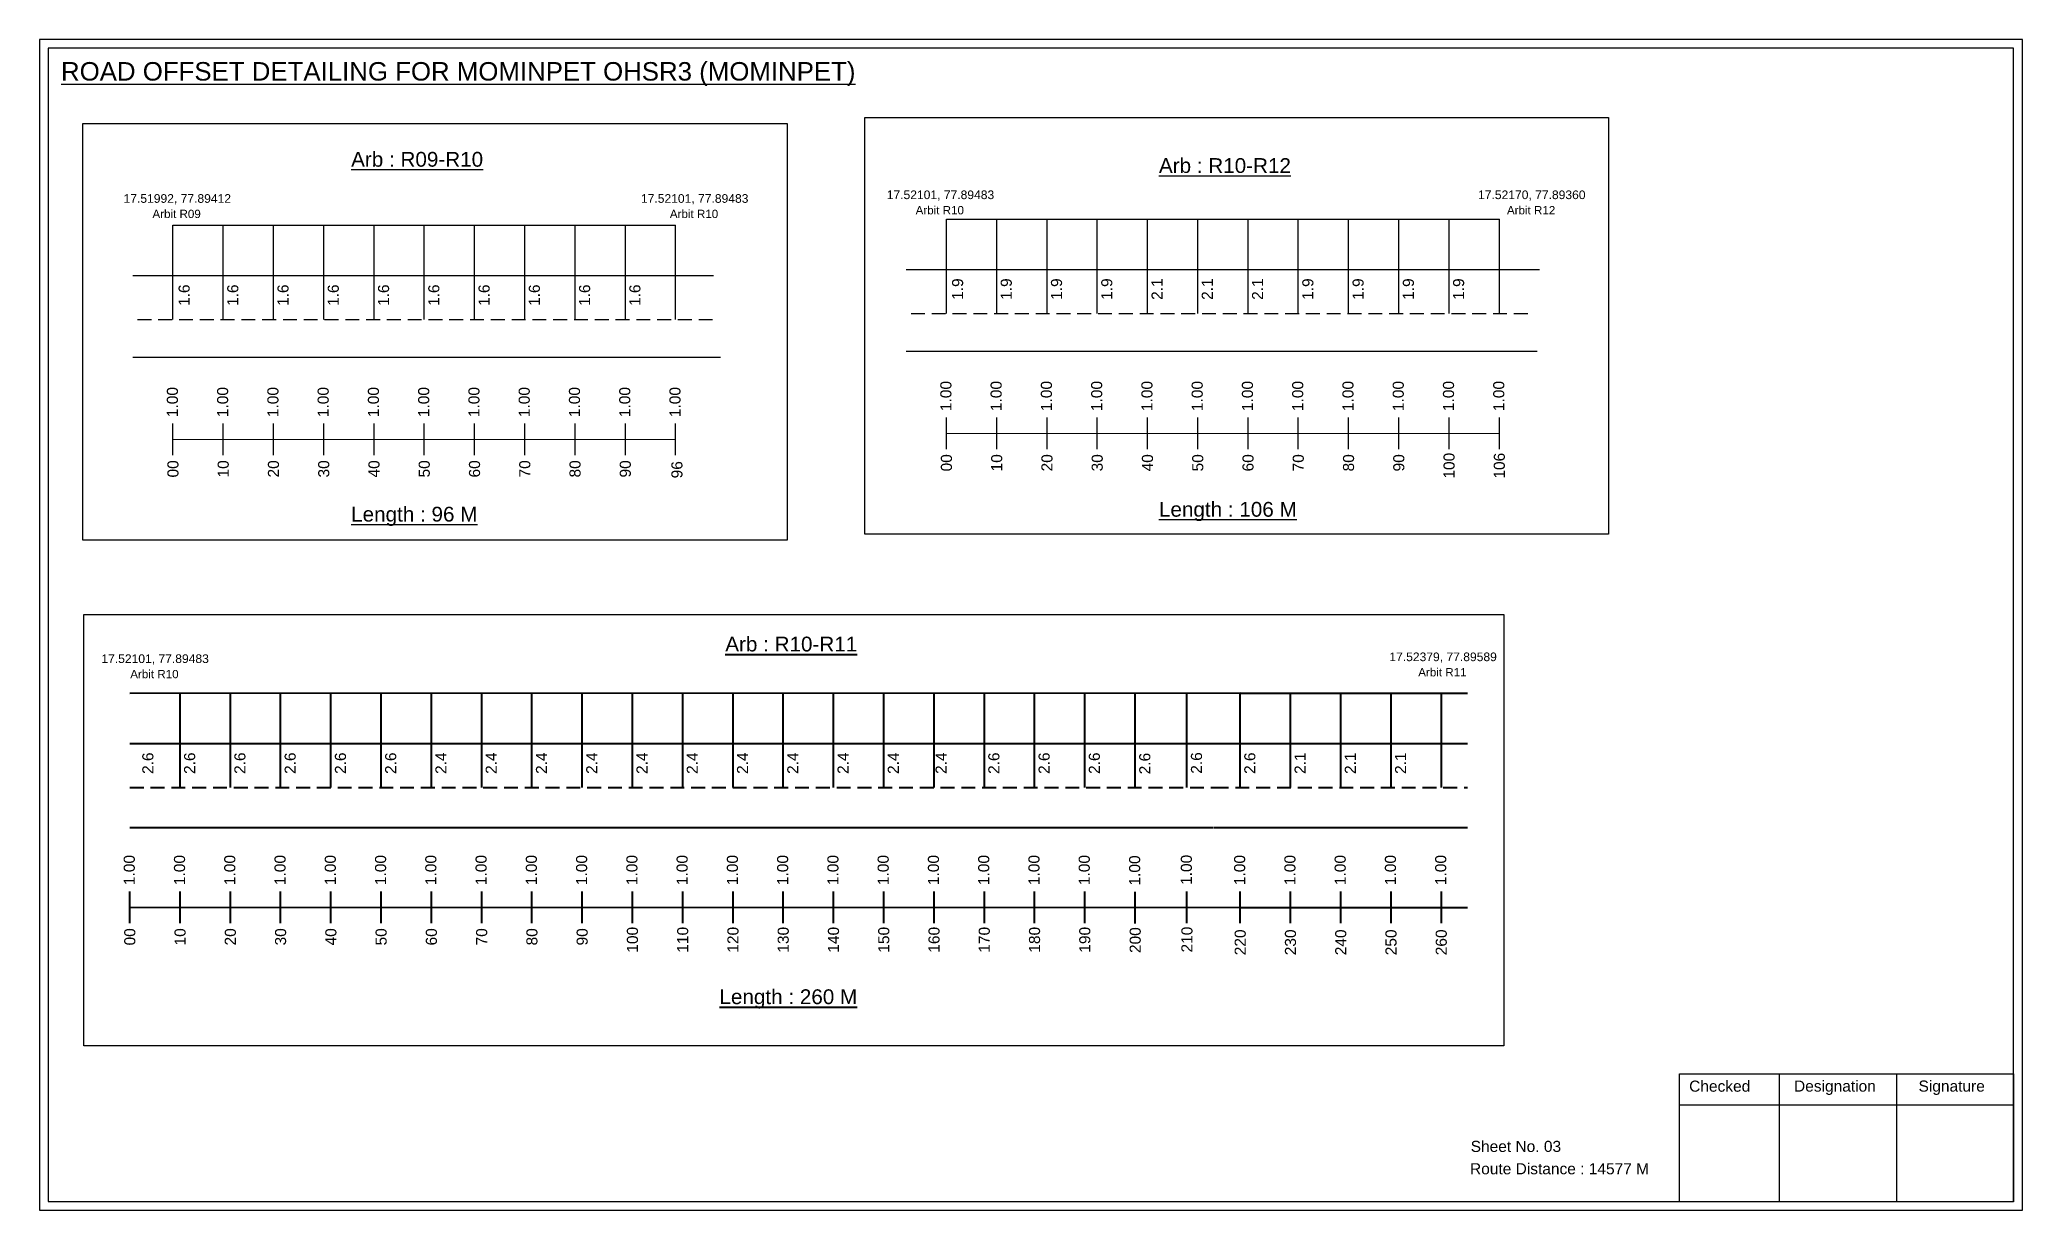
# Model space of a CAD drawing. Header units: inches. Extents: x 777 to 9331, y 1229 to 5049.
# Drawn here: x 4520 to 5057, y 3395 to 3712 of the extents above; entities that cross this region are included whole.
import ezdxf

# ---------------------------------------------------------------- set-up
doc = ezdxf.new("R2010")
doc.units = ezdxf.units.IN
doc.header["$MEASUREMENT"] = 0
doc.linetypes.add('DASHED2', pattern=[0.375, 0.25, -0.125])
doc.layers.add('PDF_Geometry', color=7, linetype='Continuous')
doc.layers.add('PDF_Text', color=5, linetype='Continuous')
doc.styles.add('PDF Arial', font='arial.ttf')
doc.styles.get("Standard").update_dxf_attribs({"font": 'arial.ttf'})

msp = doc.modelspace()

# ---------------------------------------------------------------- texts
at = {"color": 242, "true_color": 0xcd2027}
for s, height, p in [('%%UROAD OFFSET DETAILING FOR MOMINPET OHSR3 (MOMINPET)', 5, (4526.08, 3700.73)), ('%%UArb : R09-R10', 4, (4604.58, 3677.43)), ('%%UArb : R10-R12', 4, (4823.16, 3675.74)), ('%%ULength : 96 M', 4, (4604.58, 3581.43)), ('%%ULength : 106 M', 4, (4823.16, 3582.74))]:
    msp.add_text(s, height=height, dxfattribs=at).set_placement(p)
at = {"color": 5}
for s, height, p in [('17.51992, 77.89412', 2.34, (4543, 3667.66)), ('17.52101, 77.89483', 2.34, (4683, 3667.66)), ('17.52101, 77.89483', 2.34, (4749.5, 3668.66)), ('17.52170, 77.89360', 2.34, (4909.5, 3668.66)), ('Arbit R09', 2.246, (4550.82, 3663.54)), ('Arbit R10', 2.246, (4690.82, 3663.54)), ('Arbit R10', 2.246, (4757.32, 3664.54)), ('Arbit R12', 2.246, (4917.32, 3664.54)), ('17.52101, 77.89483', 2.34, (4537, 3543.16)), ('Arbit R10', 2.246, (4544.82, 3539.04)), ('17.52379, 77.89589', 2.34, (4885.5, 3543.66)), ('Arbit R11', 2.246, (4893.32, 3539.54))]:
    msp.add_text(s, height=height, dxfattribs=at).set_placement(p)
for s, p in [('1.6', (4560.89, 3639.75)), ('1.6', (4574.05, 3639.75)), ('1.6', (4587.65, 3639.75)), ('1.6', (4601.25, 3639.75)), ('1.6', (4614.85, 3639.75)), ('1.6', (4628.45, 3639.75)), ('1.6', (4642.05, 3639.75)), ('1.6', (4655.65, 3639.75)), ('1.6', (4669.25, 3639.75)), ('1.6', (4682.85, 3639.75)), ('1.9', (4770.18, 3641.39)), ('1.9', (4783.34, 3641.39)), ('1.9', (4796.94, 3641.39)), ('1.9', (4810.54, 3641.39)), ('2.1', (4824.14, 3641.39)), ('2.1', (4837.74, 3641.39)), ('2.1', (4851.34, 3641.39)), ('1.9', (4864.94, 3641.39)), ('1.9', (4878.54, 3641.39)), ('1.9', (4892.14, 3641.39)), ('1.9', (4905.74, 3641.39))]:
    msp.add_text(s, height=3, rotation=90).set_placement(p)
at = {"color": 217, "true_color": 0x93278f}
for s, p in [('1.00', (4557.71, 3609.67)), ('1.00', (4571.31, 3609.67)), ('1.00', (4584.91, 3609.67)), ('1.00', (4598.51, 3609.67)), ('1.00', (4612.11, 3609.67)), ('1.00', (4625.71, 3609.67)), ('1.00', (4639.31, 3609.67)), ('1.00', (4652.91, 3609.67)), ('1.00', (4666.51, 3609.67)), ('1.00', (4680.11, 3609.67)), ('1.00', (4693.71, 3609.67)), ('1.00', (4767, 3611.31)), ('1.00', (4780.6, 3611.31)), ('1.00', (4794.2, 3611.31)), ('1.00', (4807.8, 3611.31)), ('1.00', (4821.4, 3611.31)), ('1.00', (4835, 3611.31)), ('1.00', (4848.6, 3611.31)), ('1.00', (4862.2, 3611.31)), ('1.00', (4875.8, 3611.31)), ('1.00', (4889.4, 3611.31)), ('1.00', (4903, 3611.31)), ('1.00', (4916.6, 3611.31)), ('100', (4903.15, 3593.04)), ('106', (4916.75, 3593.04)), ('00', (4557.86, 3593.35)), ('10', (4571.46, 3593.35)), ('20', (4585.06, 3593.35)), ('30', (4598.66, 3593.35)), ('40', (4612.26, 3593.35)), ('50', (4625.86, 3593.35)), ('60', (4639.46, 3593.35)), ('70', (4653.06, 3593.35)), ('80', (4666.66, 3593.35)), ('90', (4680.26, 3593.35)), ('96', (4694.23, 3593.11)), ('00', (4767.15, 3594.99)), ('10', (4780.75, 3594.99)), ('20', (4794.35, 3594.99)), ('30', (4807.95, 3594.99)), ('40', (4821.55, 3594.99)), ('50', (4835.15, 3594.99)), ('60', (4848.75, 3594.99)), ('70', (4862.35, 3594.99)), ('80', (4875.95, 3594.99)), ('90', (4889.55, 3594.99))]:
    msp.add_text(s, height=3, rotation=90, dxfattribs=at).set_placement(p)
at = {"color": 242, "lineweight": 40, "true_color": 0xcd2027}
for s, p in [('%%UArb : R10-R11', (4705.81, 3546.29)), ('%%ULength : 260 M', (4704.24, 3450.88))]:
    msp.add_text(s, height=4, dxfattribs=at).set_placement(p)
at = {"lineweight": 40}
for s, p in [('2.6', (4551.07, 3513.14)), ('2.6', (4562.38, 3513.14)), ('2.6', (4575.98, 3513.14)), ('2.6', (4589.58, 3513.14)), ('2.6', (4603.18, 3513.14)), ('2.6', (4616.78, 3513.14)), ('2.4', (4630.38, 3513.14)), ('2.4', (4643.98, 3513.14)), ('2.4', (4657.58, 3513.14)), ('2.4', (4671.18, 3513.14)), ('2.4', (4684.78, 3513.14)), ('2.4', (4698.38, 3513.14)), ('2.4', (4711.98, 3513.14)), ('2.4', (4725.58, 3513.14)), ('2.4', (4739.18, 3513.14)), ('2.4', (4752.78, 3513.14)), ('2.4', (4765.7, 3513.14)), ('2.6', (4779.98, 3513.14)), ('2.6', (4793.58, 3513.14)), ('2.6', (4807.18, 3513.14)), ('2.6', (4820.82, 3513.04)), ('2.6', (4834.81, 3513.2)), ('2.6', (4849.24, 3513.14)), ('2.1', (4862.84, 3513.14)), ('2.1', (4876.44, 3513.14)), ('2.1', (4890.04, 3513.14))]:
    msp.add_text(s, height=3, rotation=90, dxfattribs=at).set_placement(p)
at = {"color": 217, "lineweight": 40, "true_color": 0x93278f}
for s, p in [('1.00', (4546.04, 3483.07)), ('1.00', (4559.64, 3483.07)), ('1.00', (4573.24, 3483.07)), ('1.00', (4586.84, 3483.07)), ('1.00', (4600.44, 3483.07)), ('1.00', (4614.04, 3483.07)), ('1.00', (4627.64, 3483.07)), ('1.00', (4641.24, 3483.07)), ('1.00', (4654.84, 3483.07)), ('1.00', (4668.44, 3483.07)), ('1.00', (4682.04, 3483.07)), ('1.00', (4695.64, 3483.07)), ('1.00', (4709.24, 3483.07)), ('1.00', (4722.84, 3483.07)), ('1.00', (4736.44, 3483.07)), ('1.00', (4750.04, 3483.07)), ('1.00', (4763.64, 3483.07)), ('1.00', (4777.24, 3483.07)), ('1.00', (4790.84, 3483.07)), ('1.00', (4804.44, 3483.07)), ('1.00', (4818.08, 3482.96)), ('1.00', (4832.07, 3483.12)), ('1.00', (4846.49, 3483.07)), ('1.00', (4860.09, 3483.07)), ('1.00', (4873.69, 3483.07)), ('1.00', (4887.29, 3483.07)), ('1.00', (4900.89, 3483.07)), ('00', (4546.19, 3466.75)), ('10', (4559.79, 3466.75)), ('20', (4573.39, 3466.75)), ('30', (4586.99, 3466.75)), ('40', (4600.59, 3466.75)), ('50', (4614.19, 3466.75)), ('60', (4627.79, 3466.75)), ('70', (4641.39, 3466.75)), ('80', (4654.99, 3466.75)), ('90', (4668.59, 3466.75)), ('100', (4682.19, 3464.79)), ('110', (4695.79, 3464.79)), ('120', (4709.39, 3464.79)), ('130', (4722.99, 3464.79)), ('140', (4736.59, 3464.79)), ('150', (4750.19, 3464.79)), ('160', (4763.79, 3464.79)), ('170', (4777.39, 3464.79)), ('180', (4790.99, 3464.79)), ('190', (4804.59, 3464.79)), ('200', (4818.23, 3464.69)), ('210', (4832.22, 3464.84)), ('220', (4846.64, 3464.09)), ('230', (4860.24, 3464.09)), ('240', (4873.84, 3464.09)), ('250', (4887.44, 3464.09)), ('260', (4901.04, 3464.09))]:
    msp.add_text(s, height=3, rotation=90, dxfattribs=at).set_placement(p)
for s, p in [('Sheet No. 03', (4907.51, 3410.89)), ('Route Distance : 14577 M', (4907.32, 3404.84))]:
    msp.add_text(s, height=3).set_placement(p)
at = {"layer": 'PDF_Text', "color": 7, "attachment_point": 7, "style": 'PDF Arial'}
for s, insert, char_height in [('Checked', (4966.62, 3427.14), 3.001), ('Designation', (4994.99, 3426.3), 3.0006), ('Signature', (5028.68, 3426.3), 3.001)]:
    msp.add_mtext(s, dxfattribs=dict(at, insert=insert, char_height=char_height))

# ---------------------------------------------------------------- linework, layer by layer
at = {"color": 5}
for p, q in [((4556.38, 3661.61), (4692.38, 3661.61)), ((4765.67, 3663.25), (4915.27, 3663.25))]:
    msp.add_line(p, q, dxfattribs=at)
for p, q in [((4556.38, 3636.08), (4556.38, 3661.61)), ((4569.98, 3636.08), (4569.98, 3661.61)), ((4583.58, 3636.08), (4583.58, 3661.61)), ((4597.18, 3636.08), (4597.18, 3661.61)), ((4610.78, 3636.08), (4610.78, 3661.61)), ((4624.38, 3636.08), (4624.38, 3661.61)), ((4637.98, 3636.08), (4637.98, 3661.61)), ((4651.58, 3636.08), (4651.58, 3661.61)), ((4665.18, 3636.08), (4665.18, 3661.61)), ((4678.78, 3636.08), (4678.78, 3661.61)), ((4692.38, 3636.08), (4692.38, 3661.61)), ((4765.67, 3637.71), (4765.67, 3663.25)), ((4779.27, 3637.71), (4779.27, 3663.25)), ((4792.87, 3637.71), (4792.87, 3663.25)), ((4806.47, 3637.71), (4806.47, 3663.25)), ((4820.07, 3637.71), (4820.07, 3663.25)), ((4833.67, 3637.71), (4833.67, 3663.25)), ((4847.27, 3637.71), (4847.27, 3663.25)), ((4860.87, 3637.71), (4860.87, 3663.25)), ((4874.47, 3637.71), (4874.47, 3663.25)), ((4888.07, 3637.71), (4888.07, 3663.25)), ((4901.67, 3637.71), (4901.67, 3663.25)), ((4915.27, 3637.71), (4915.27, 3663.25)), ((4754.8, 3649.6), (4926.15, 3649.6)), ((4545.5, 3647.96), (4702.66, 3647.96)), ((4925.46, 3627.41), (4754.8, 3627.41)), ((4704.48, 3625.78), (4545.5, 3625.78))]:
    msp.add_line(p, q)
at = {"linetype": 'DASHED2', "ltscale": 15}
for p, q in [((4756.07, 3637.71), (4923.67, 3637.71)), ((4546.77, 3636.08), (4702.66, 3636.08))]:
    msp.add_line(p, q, dxfattribs=at)
at = {"color": 217, "true_color": 0x93278f}
for p, q in [((4556.38, 3599.38), (4556.38, 3607.94)), ((4569.98, 3599.38), (4569.98, 3607.94)), ((4583.58, 3599.38), (4583.58, 3607.94)), ((4597.18, 3599.38), (4597.18, 3607.94)), ((4610.78, 3599.38), (4610.78, 3607.94)), ((4624.38, 3599.38), (4624.38, 3607.94)), ((4637.98, 3599.38), (4637.98, 3607.94)), ((4651.58, 3599.38), (4651.58, 3607.94)), ((4665.18, 3599.38), (4665.18, 3607.94)), ((4678.78, 3599.38), (4678.78, 3607.94)), ((4692.38, 3599.38), (4692.38, 3607.94)), ((4765.67, 3601.01), (4765.67, 3609.57)), ((4765.67, 3605.28), (4915.27, 3605.31)), ((4779.27, 3601.01), (4779.27, 3609.57)), ((4792.87, 3601.01), (4792.87, 3609.57)), ((4806.47, 3601.01), (4806.47, 3609.57)), ((4820.07, 3601.01), (4820.07, 3609.57)), ((4833.67, 3601.01), (4833.67, 3609.57)), ((4847.27, 3601.01), (4847.27, 3609.57)), ((4860.87, 3601.01), (4860.87, 3609.57)), ((4874.47, 3601.01), (4874.47, 3609.57)), ((4888.07, 3601.01), (4888.07, 3609.57)), ((4901.67, 3601.01), (4901.67, 3609.57)), ((4915.27, 3601.01), (4915.27, 3609.57)), ((4556.38, 3603.65), (4692.38, 3603.68))]:
    msp.add_line(p, q, dxfattribs=at)
at = {"color": 5, "lineweight": 40}
for p, q in [((4544.71, 3535.01), (4845.17, 3535.06)), ((4845.17, 3535), (4899.57, 3535.01)), ((4899.57, 3535.01), (4906.63, 3535.01))]:
    msp.add_line(p, q, dxfattribs=at)
at = {"lineweight": 40}
for p, q in [((4558.31, 3509.47), (4558.31, 3535.01)), ((4571.91, 3509.47), (4571.91, 3535.01)), ((4585.51, 3509.47), (4585.51, 3535.01)), ((4599.11, 3509.47), (4599.11, 3535.01)), ((4612.71, 3509.47), (4612.71, 3535.01)), ((4626.31, 3509.47), (4626.31, 3535.01)), ((4639.91, 3509.47), (4639.91, 3535.01)), ((4653.51, 3509.47), (4653.51, 3535.01)), ((4667.11, 3509.47), (4667.11, 3535.01)), ((4680.71, 3509.47), (4680.71, 3535.01)), ((4694.31, 3509.47), (4694.31, 3535.01)), ((4707.91, 3509.47), (4707.91, 3535.01)), ((4721.51, 3509.47), (4721.51, 3535.01)), ((4735.11, 3509.47), (4735.11, 3535.01)), ((4748.71, 3509.47), (4748.71, 3535.01)), ((4762.31, 3509.47), (4762.31, 3535.01)), ((4775.91, 3509.47), (4775.91, 3535.01)), ((4789.51, 3509.47), (4789.51, 3535.01)), ((4803.11, 3509.47), (4803.11, 3535.01)), ((4816.75, 3509.37), (4816.75, 3534.9)), ((4830.74, 3509.52), (4830.74, 3535.06)), ((4845.17, 3509.47), (4845.17, 3535.01)), ((4858.77, 3509.47), (4858.77, 3535.01)), ((4872.37, 3509.47), (4872.37, 3535.01)), ((4885.97, 3509.47), (4885.97, 3535.01)), ((4899.57, 3509.47), (4899.57, 3535.01)), ((4544.71, 3521.35), (4898.23, 3521.35)), ((4898.23, 3521.35), (4906.63, 3521.35)), ((4544.71, 3498.67), (4837.9, 3498.67)), ((4838.08, 3498.67), (4906.63, 3498.67))]:
    msp.add_line(p, q, dxfattribs=at)
at = {"linetype": 'DASHED2', "lineweight": 40, "ltscale": 15}
for p, q in [((4544.71, 3509.47), (4838.23, 3509.47)), ((4838.23, 3509.47), (4906.63, 3509.47))]:
    msp.add_line(p, q, dxfattribs=at)
at = {"color": 217, "lineweight": 40, "true_color": 0x93278f}
for p, q in [((4544.71, 3472.77), (4544.71, 3481.33)), ((4544.71, 3477.04), (4845.17, 3477.1)), ((4558.31, 3472.77), (4558.31, 3481.33)), ((4571.91, 3472.77), (4571.91, 3481.33)), ((4585.51, 3472.77), (4585.51, 3481.33)), ((4599.11, 3472.77), (4599.11, 3481.33)), ((4612.71, 3472.77), (4612.71, 3481.33)), ((4626.31, 3472.77), (4626.31, 3481.33)), ((4639.91, 3472.77), (4639.91, 3481.33)), ((4653.51, 3472.77), (4653.51, 3481.33)), ((4667.11, 3472.77), (4667.11, 3481.33)), ((4680.71, 3472.77), (4680.71, 3481.33)), ((4694.31, 3472.77), (4694.31, 3481.33)), ((4707.91, 3472.77), (4707.91, 3481.33)), ((4721.51, 3472.77), (4721.51, 3481.33)), ((4735.11, 3472.77), (4735.11, 3481.33)), ((4748.71, 3472.77), (4748.71, 3481.33)), ((4762.31, 3472.77), (4762.31, 3481.33)), ((4775.91, 3472.77), (4775.91, 3481.33)), ((4789.51, 3472.77), (4789.51, 3481.33)), ((4803.11, 3472.77), (4803.11, 3481.33)), ((4816.75, 3472.67), (4816.75, 3481.23)), ((4830.74, 3472.82), (4830.74, 3481.38)), ((4845.17, 3472.77), (4845.17, 3481.33)), ((4845.17, 3477.04), (4899.57, 3477.05)), ((4858.77, 3472.77), (4858.77, 3481.33)), ((4872.37, 3472.77), (4872.37, 3481.33)), ((4872.49, 3477.04), (4906.63, 3477.04)), ((4885.97, 3472.77), (4885.97, 3481.33)), ((4899.57, 3472.77), (4899.57, 3481.33))]:
    msp.add_line(p, q, dxfattribs=at)
for points in [[(4531.99, 3689.1), (4722.54, 3689.1), (4722.54, 3576.42), (4531.99, 3576.42)], [(4743.58, 3690.73), (4944.82, 3690.73), (4944.82, 3578.05), (4743.58, 3578.05)], [(4532.25, 3556.26), (4916.46, 3556.26), (4916.46, 3439.59), (4532.25, 3439.59)]]:
    msp.add_lwpolyline(points, close=True)
at = {"layer": 'PDF_Geometry'}
for points in [[(4520.3, 3711.8), (4520.3, 3395.09), (5056.77, 3395.09), (5056.77, 3711.8)], [(4522.63, 3709.47), (4522.63, 3397.51), (5054.35, 3397.51), (5054.35, 3709.47)]]:
    msp.add_lwpolyline(points, close=True, dxfattribs=at)
at = {"layer": 'PDF_Geometry', "color": 242, "true_color": 0xcc1f26}
msp.add_lwpolyline([(5054.35, 3397.41), (4964.01, 3397.41), (4964.01, 3432.03), (5054.35, 3432.03)], close=True, dxfattribs=at)
for points in [[(4990.99, 3432.03), (4990.99, 3397.41)], [(5022.72, 3432.03), (5022.72, 3397.41)], [(4964.01, 3423.65), (5054.35, 3423.65)]]:
    msp.add_lwpolyline(points, dxfattribs=at)

msp.set_redraw_order([(e.dxf.handle, doc.entitydb.next_handle()) for e in msp.query("TEXT MTEXT ATTDEF DIMENSION ARC_DIMENSION")])  # texts and dimensions are drawn at this point

doc.saveas('drawing.dxf')
